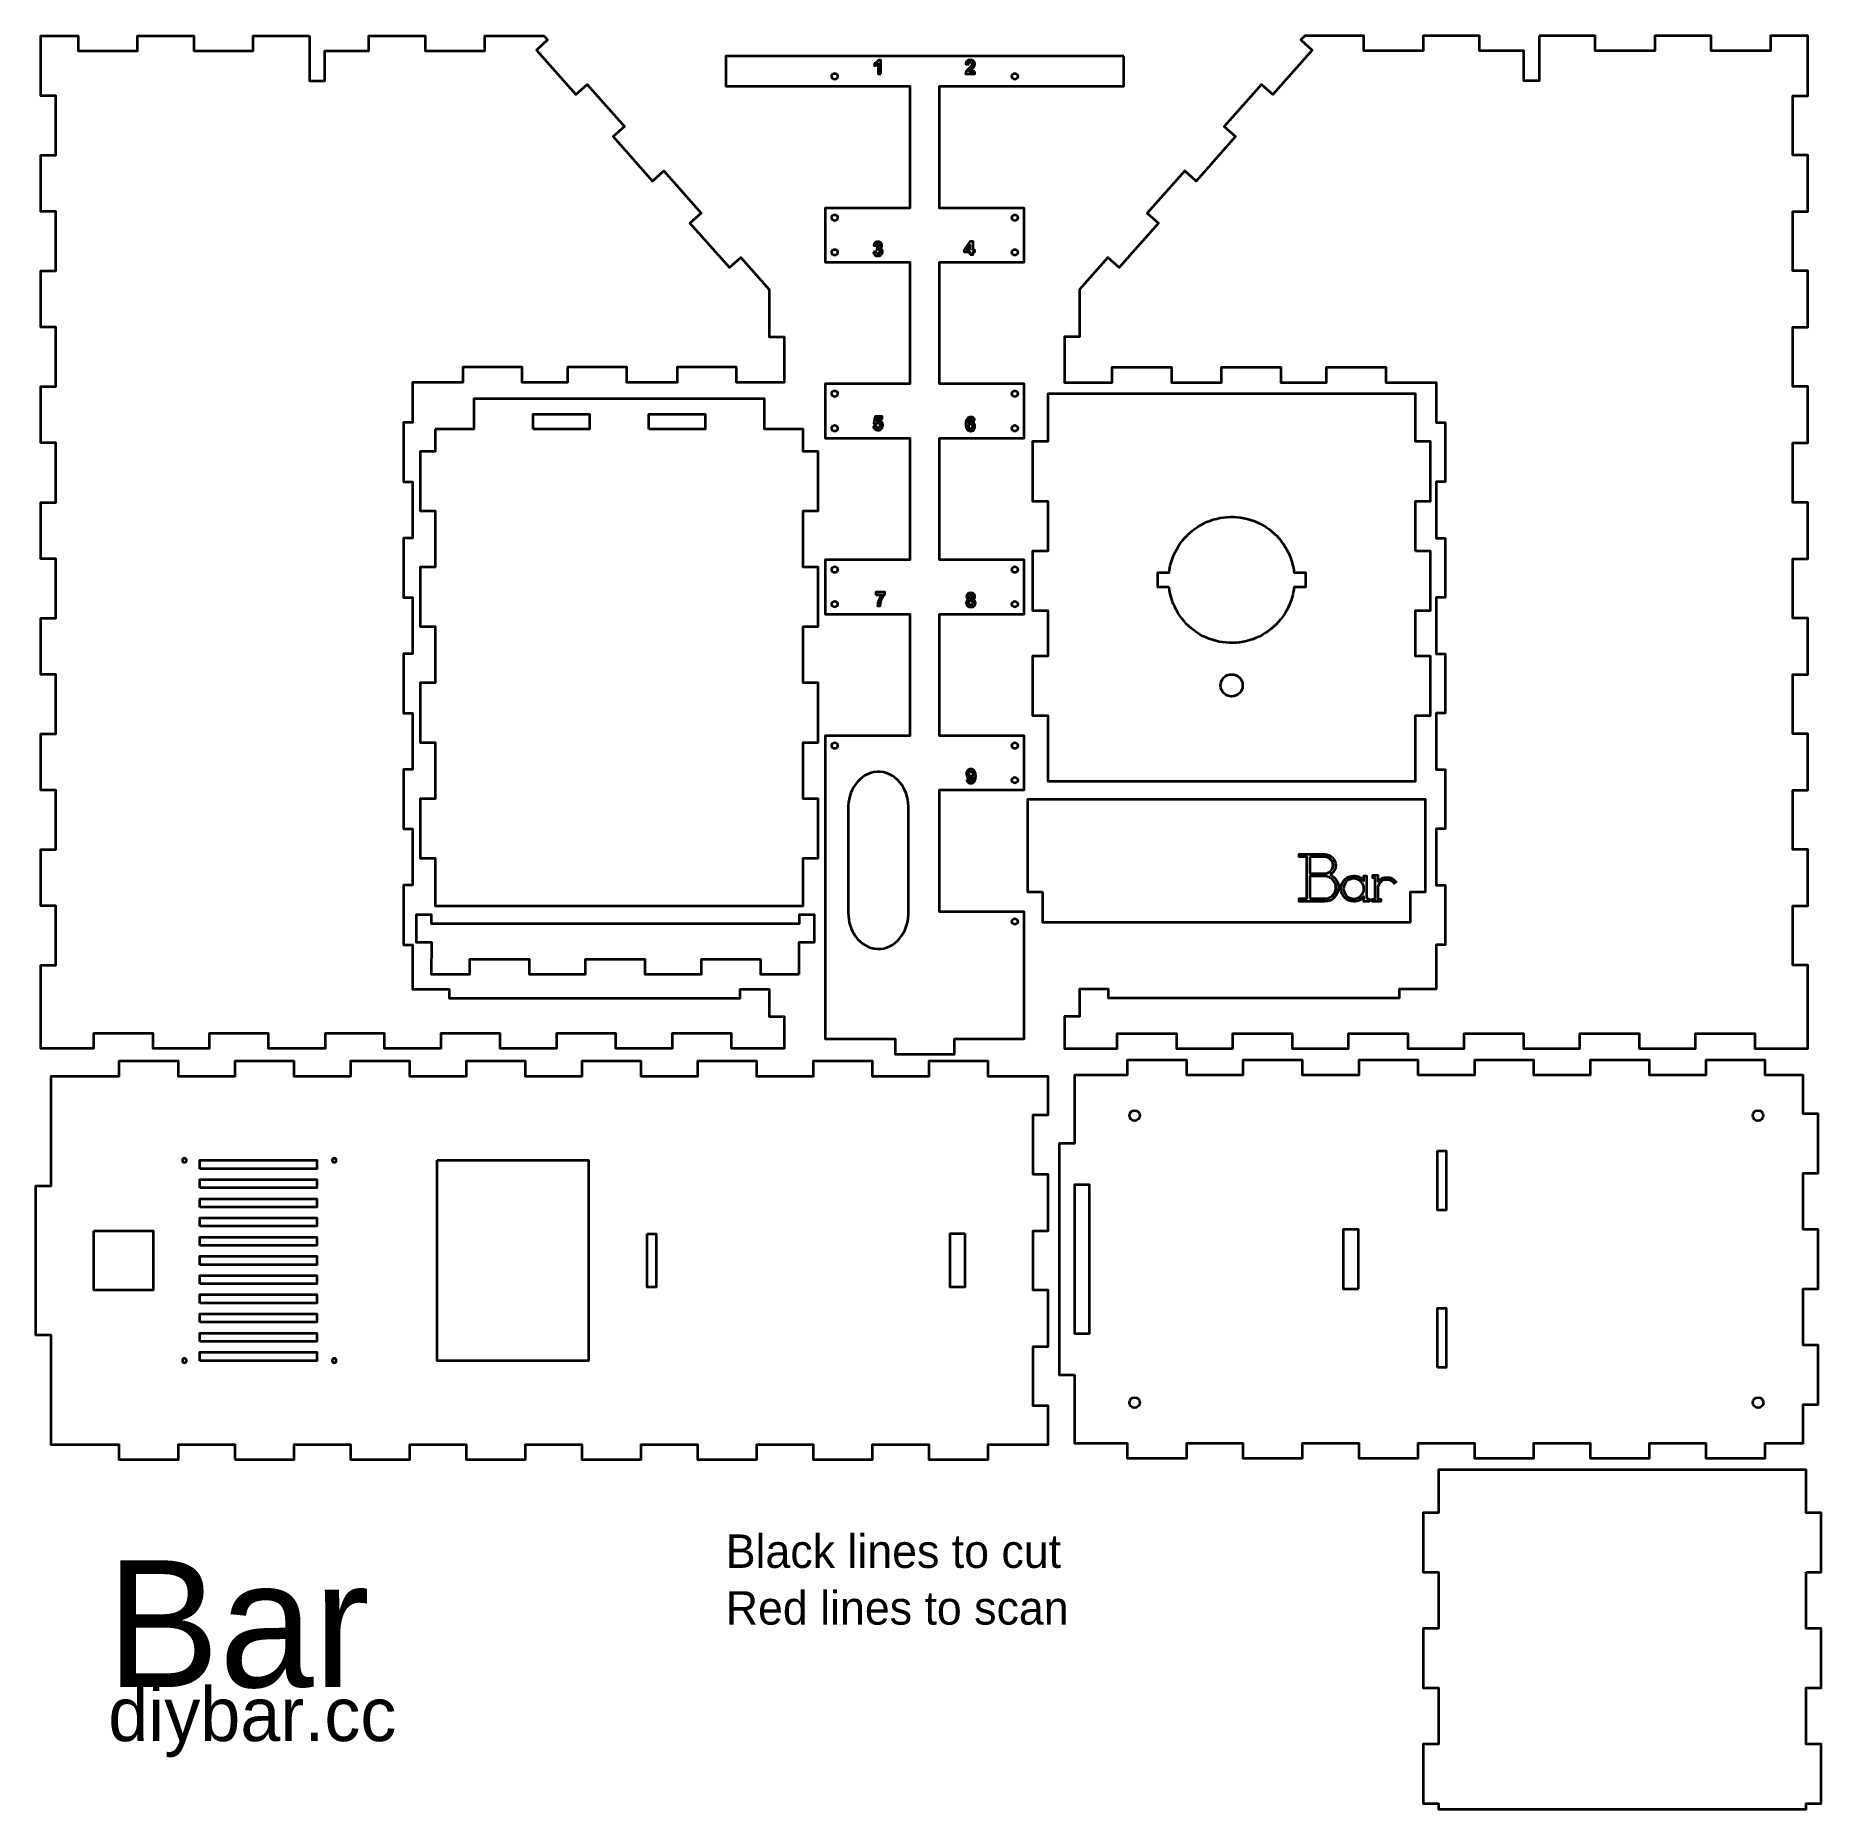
# Model space of a CAD drawing. Header units: inches. Extents: x -2055 to -351, y -537 to 1156.
import ezdxf

# ---------------------------------------------------------------- set-up
doc = ezdxf.new("R2010")
doc.units = ezdxf.units.IN
doc.header["$MEASUREMENT"] = 0
doc.layers.add('Default', color=7, linetype='Continuous')

msp = doc.modelspace()

# ---------------------------------------------------------------- texts
at = {"layer": 'Default', "color": 7, "true_color": 0xffffff, "attachment_point": 7}
for s, insert, char_height in [('\\fMyriad Pro|b0|i0|c0|p34;\\W1;Black lines to cut ', (-1396.7, -306.7), 31.903), ('\\fChelsea|b0|i0|c0|p34;\\W1;Bar', (-1988, -421.7), 120.951), ('\\fChelsea|b0|i0|c0|p34;\\W1;diybar.cc', (-1986.1, -487), 51.387)]:
    msp.add_mtext(s, dxfattribs=dict(at, insert=insert, char_height=char_height))
at = {"layer": 'Default', "color": 1, "true_color": 0xff0000, "insert": (-1396.7, -360.8), "char_height": 31.903, "attachment_point": 7}
msp.add_mtext('\\fMyriad Pro|b0|i0|c0|p34;\\W1;Red lines to scan', dxfattribs=at)

# ---------------------------------------------------------------- linework, layer by layer
at = {"layer": 'Default', "color": 7, "lineweight": 35, "true_color": 0xffffff}
for points in [[(-1794, 1155.8), (-1794, 1112.9), (-1779.5, 1112.9), (-1779.5, 1141.4), (-1737.3, 1141.4), (-1737.3, 1155.8), (-1683.5, 1155.8), (-1683.5, 1141.4), (-1626.8, 1141.4), (-1626.8, 1155.8), (-1570.3, 1155.8), (-1566.7, 1151.8), (-1577.5, 1142.2), (-1539.9, 1099.8), (-1529.1, 1109.4), (-1493.4, 1069.2), (-1504.2, 1059.6), (-1466.6, 1017.2), (-1455.8, 1026.8), (-1420.1, 986.6), (-1430.9, 977), (-1393.2, 934.7), (-1382.4, 944.3), (-1355.3, 913.7), (-1355.3, 868.4), (-1340.9, 868.4), (-1340.9, 825), (-1386.4, 825), (-1386.4, 839.5), (-1443.1, 839.5), (-1443.1, 825), (-1491, 825), (-1491, 839.5), (-1547.7, 839.5), (-1547.7, 825), (-1591, 825), (-1591, 839.5), (-1647.7, 839.5), (-1647.7, 825), (-1695.8, 825), (-1695.8, 786.9), (-1704.3, 786.9), (-1704.3, 730.2), (-1695.8, 730.2), (-1695.8, 676.4), (-1704.3, 676.4), (-1704.3, 619.8), (-1695.8, 619.8), (-1695.8, 566), (-1704.3, 566), (-1704.3, 509.3), (-1695.8, 509.3), (-1695.8, 455.6), (-1704.3, 455.6), (-1704.3, 398.9), (-1695.8, 398.9), (-1695.8, 345.1), (-1704.3, 345.1), (-1704.3, 288.4), (-1695.8, 288.4), (-1695.8, 246), (-1660.6, 246), (-1660.6, 237.5), (-1383, 237.5), (-1383, 246), (-1355.3, 246), (-1355.3, 219.9), (-1340.9, 219.9), (-1340.9, 189.3), (-1391.2, 189.3), (-1391.2, 203.8), (-1447.9, 203.8), (-1447.9, 189.3), (-1501.6, 189.3), (-1501.6, 203.8), (-1558.3, 203.8), (-1558.3, 189.3), (-1612.1, 189.3), (-1612.1, 203.8), (-1668.8, 203.8), (-1668.8, 189.3), (-1722.5, 189.3), (-1722.5, 203.8), (-1779.2, 203.8), (-1779.2, 189.3), (-1833, 189.3), (-1833, 203.8), (-1889.7, 203.8), (-1889.7, 189.3), (-1943.4, 189.3), (-1943.4, 203.8), (-2000.1, 203.8), (-2000.1, 189.3), (-2050.5, 189.3), (-2050.5, 268.8), (-2036, 268.8), (-2036, 325.5), (-2050.5, 325.5), (-2050.5, 379.2), (-2036, 379.2), (-2036, 435.9), (-2050.5, 435.9), (-2050.5, 489.7), (-2036, 489.7), (-2036, 546.4), (-2050.5, 546.4), (-2050.5, 600.1), (-2036, 600.1), (-2036, 656.8), (-2050.5, 656.8), (-2050.5, 710.5), (-2036, 710.5), (-2036, 767.2), (-2050.5, 767.2), (-2050.5, 821), (-2036, 821), (-2036, 877.7), (-2050.5, 877.7), (-2050.5, 931.4), (-2036, 931.4), (-2036, 988.1), (-2050.5, 988.1), (-2050.5, 1041.9), (-2036, 1041.9), (-2036, 1098.6), (-2050.5, 1098.6), (-2050.5, 1155.8), (-2014.8, 1155.8), (-2014.8, 1141.4), (-1958.2, 1141.4), (-1958.2, 1155.8), (-1904.4, 1155.8), (-1904.4, 1141.4), (-1847.7, 1141.4), (-1847.7, 1155.8), (-1794, 1155.8)], [(-620.4, 1155.8), (-620.4, 1112.9), (-634.9, 1112.9), (-634.9, 1141.4), (-677.1, 1141.4), (-677.1, 1155.8), (-730.9, 1155.8), (-730.9, 1141.4), (-787.6, 1141.4), (-787.6, 1155.8), (-844.1, 1155.8), (-847.7, 1151.8), (-836.8, 1142.2), (-874.5, 1099.8), (-885.3, 1109.4), (-921, 1069.2), (-910.2, 1059.6), (-947.8, 1017.2), (-958.6, 1026.8), (-994.3, 986.6), (-983.5, 977), (-1021.1, 934.7), (-1031.9, 944.3), (-1059, 913.7), (-1059, 868.4), (-1073.5, 868.4), (-1073.5, 825), (-1028, 825), (-1028, 839.5), (-971.3, 839.5), (-971.3, 825), (-923.4, 825), (-923.4, 839.5), (-866.7, 839.5), (-866.7, 825), (-823.4, 825), (-823.4, 839.5), (-766.7, 839.5), (-766.7, 825), (-718.6, 825), (-718.6, 786.9), (-710.1, 786.9), (-710.1, 730.2), (-718.6, 730.2), (-718.6, 676.4), (-710.1, 676.4), (-710.1, 619.8), (-718.6, 619.8), (-718.6, 566), (-710.1, 566), (-710.1, 509.3), (-718.6, 509.3), (-718.6, 455.6), (-710.1, 455.6), (-710.1, 398.9), (-718.6, 398.9), (-718.6, 345.1), (-710.1, 345.1), (-710.1, 288.4), (-718.6, 288.4), (-718.6, 246), (-753.8, 246), (-753.8, 237.5), (-1031.4, 237.5), (-1031.4, 246), (-1059, 246), (-1059, 219.9), (-1073.5, 219.9), (-1073.5, 189.3), (-1023.2, 189.3), (-1023.2, 203.8), (-966.5, 203.8), (-966.5, 189.3), (-912.7, 189.3), (-912.7, 203.8), (-856, 203.8), (-856, 189.3), (-802.3, 189.3), (-802.3, 203.8), (-745.6, 203.8), (-745.6, 189.3), (-691.9, 189.3), (-691.9, 203.8), (-635.2, 203.8), (-635.2, 189.3), (-581.4, 189.3), (-581.4, 203.8), (-524.7, 203.8), (-524.7, 189.3), (-471, 189.3), (-471, 203.8), (-414.3, 203.8), (-414.3, 189.3), (-363.9, 189.3), (-363.9, 268.8), (-378.3, 268.8), (-378.3, 325.5), (-363.9, 325.5), (-363.9, 379.2), (-378.3, 379.2), (-378.3, 435.9), (-363.9, 435.9), (-363.9, 489.7), (-378.3, 489.7), (-378.3, 546.4), (-363.9, 546.4), (-363.9, 600.1), (-378.3, 600.1), (-378.3, 656.8), (-363.9, 656.8), (-363.9, 710.5), (-378.3, 710.5), (-378.3, 767.2), (-363.9, 767.2), (-363.9, 821), (-378.3, 821), (-378.3, 877.7), (-363.9, 877.7), (-363.9, 931.4), (-378.3, 931.4), (-378.3, 988.1), (-363.9, 988.1), (-363.9, 1041.9), (-378.3, 1041.9), (-378.3, 1098.6), (-363.9, 1098.6), (-363.9, 1155.8), (-399.5, 1155.8), (-399.5, 1141.4), (-456.2, 1141.4), (-456.2, 1155.8), (-510, 1155.8), (-510, 1141.4), (-566.7, 1141.4), (-566.7, 1155.8), (-620.4, 1155.8)], [(-1016.7, 1136.2), (-1396.7, 1136.2), (-1396.7, 1107.7), (-1220.9, 1107.7), (-1220.9, 991.4), (-1301.7, 991.4), (-1301.7, 939.8), (-1220.9, 939.8), (-1220.9, 823.5), (-1301.7, 823.5), (-1301.7, 771.9), (-1220.9, 771.9), (-1220.9, 655.6), (-1301.7, 655.6), (-1301.7, 604), (-1220.9, 604), (-1220.9, 487.7), (-1301.7, 487.7), (-1301.7, 198.6), (-1235.1, 198.6), (-1235.1, 184.1), (-1178.4, 184.1), (-1178.4, 198.6), (-1111.8, 198.6), (-1111.8, 319.8), (-1192.6, 319.8), (-1192.6, 436.1), (-1111.8, 436.1), (-1111.8, 487.7), (-1192.6, 487.7), (-1192.6, 604), (-1111.8, 604), (-1111.8, 655.6), (-1192.6, 655.6), (-1192.6, 771.9), (-1111.8, 771.9), (-1111.8, 823.5), (-1192.6, 823.5), (-1192.6, 939.8), (-1111.8, 939.8), (-1111.8, 991.4), (-1192.6, 991.4), (-1192.6, 1107.7), (-1016.7, 1107.7), (-1016.7, 1136.2)], [(-1674, 780.3), (-1674, 759.1), (-1688.5, 759.1), (-1688.5, 702.4), (-1674, 702.4), (-1674, 648.6), (-1688.5, 648.6), (-1688.5, 592), (-1674, 592), (-1674, 538.2), (-1688.5, 538.2), (-1688.5, 481.5), (-1674, 481.5), (-1674, 427.8), (-1688.5, 427.8), (-1688.5, 371.1), (-1674, 371.1), (-1674, 325.4), (-1322.9, 325.4), (-1322.9, 371.1), (-1308.5, 371.1), (-1308.5, 427.8), (-1322.9, 427.8), (-1322.9, 481.5), (-1308.5, 481.5), (-1308.5, 538.2), (-1322.9, 538.2), (-1322.9, 592), (-1308.5, 592), (-1308.5, 648.6), (-1322.9, 648.6), (-1322.9, 702.4), (-1308.5, 702.4), (-1308.5, 759.1), (-1322.9, 759.1), (-1322.9, 780.3), (-1359.7, 780.3), (-1359.7, 809.2), (-1637.3, 809.2), (-1637.3, 780.3), (-1674, 780.3)], [(-738.3, 663.9), (-738.3, 711.8), (-723.9, 711.8), (-723.9, 768.5), (-738.3, 768.5), (-738.3, 814), (-1089.4, 814), (-1089.4, 768.5), (-1103.9, 768.5), (-1103.9, 711.8), (-1089.4, 711.8), (-1089.4, 663.9), (-1103.9, 663.9), (-1103.9, 607.2), (-1089.4, 607.2), (-1089.4, 563.9), (-1103.9, 563.9), (-1103.9, 507.2), (-1089.4, 507.2), (-1089.4, 444.6), (-738.3, 444.6), (-738.3, 507.2), (-723.9, 507.2), (-723.9, 563.9), (-738.3, 563.9), (-738.3, 607.2), (-723.9, 607.2), (-723.9, 663.9), (-738.3, 663.9)], [(-1580.6, 780.3), (-1580.6, 794.7), (-1526.8, 794.7), (-1526.8, 780.3), (-1580.6, 780.3)], [(-1470.1, 780.3), (-1470.1, 794.7), (-1416.4, 794.7), (-1416.4, 780.3), (-1470.1, 780.3)], [(-1094.3, 338.8), (-1094.3, 309.9), (-743.2, 309.9), (-743.2, 338.8), (-728.8, 338.8), (-728.8, 427.1), (-743.2, 427.1), (-918.8, 427.1), (-1094.3, 427.1), (-1108.8, 427.1), (-1108.8, 338.8), (-1094.3, 338.8)], [(-1326.6, 260.3), (-1326.6, 291), (-1312.1, 291), (-1312.1, 317), (-1326.6, 317), (-1326.6, 308.5), (-1677.7, 308.5), (-1677.7, 317), (-1692.1, 317), (-1692.1, 291), (-1677.7, 291), (-1677.8, 260.3), (-1640.9, 260.3), (-1640.9, 274.8), (-1584.2, 274.8), (-1584.2, 260.3), (-1530.5, 260.3), (-1530.5, 274.8), (-1502.1, 274.8), (-1473.8, 274.8), (-1473.8, 260.3), (-1420, 260.3), (-1420, 274.8), (-1363.4, 274.8), (-1363.4, 260.3), (-1326.6, 260.3)], [(-1865.4, -202.8), (-1808.7, -202.8), (-1808.7, -188.4), (-1755, -188.4), (-1755, -202.8), (-1698.3, -202.8), (-1698.3, -188.4), (-1644.5, -188.4), (-1644.5, -202.8), (-1587.9, -202.8), (-1587.9, -188.4), (-1534.1, -188.4), (-1534.1, -202.8), (-1477.4, -202.8), (-1477.4, -188.4), (-1423.7, -188.4), (-1423.7, -202.8), (-1367, -202.8), (-1367, -188.4), (-1313.2, -188.4), (-1313.2, -202.8), (-1256.5, -202.8), (-1256.5, -188.4), (-1202.8, -188.4), (-1202.8, -202.8), (-1146.1, -202.8), (-1146.1, -188.4), (-1088.8, -188.4), (-1088.8, -151.6), (-1103.3, -151.6), (-1103.3, -94.9), (-1088.8, -94.9), (-1088.8, -41.2), (-1103.3, -41.2), (-1103.3, -12.8), (-1103.3, 15.5), (-1088.8, 15.5), (-1088.8, 69.3), (-1103.3, 69.3), (-1103.3, 126), (-1088.8, 126), (-1088.8, 162.7), (-1146.1, 162.7), (-1146.1, 177.2), (-1202.8, 177.2), (-1202.8, 162.7), (-1256.5, 162.7), (-1256.5, 177.2), (-1313.2, 177.2), (-1313.2, 162.7), (-1367, 162.7), (-1367, 177.2), (-1423.7, 177.2), (-1423.7, 162.7), (-1477.4, 162.7), (-1477.4, 177.2), (-1534.1, 177.2), (-1534.1, 162.7), (-1587.9, 162.7), (-1587.9, 177.2), (-1644.5, 177.2), (-1644.5, 162.7), (-1698.3, 162.7), (-1698.3, 177.2), (-1755, 177.2), (-1755, 162.7), (-1808.7, 162.7), (-1808.7, 177.2), (-1865.4, 177.2), (-1865.4, 162.7), (-1919.2, 162.7), (-1919.2, 177.2), (-1975.9, 177.2), (-1975.9, 162.7), (-2040.9, 162.7), (-2040.9, 58), (-2055.4, 58), (-2055.4, -12.8), (-2055.4, -83.7), (-2040.9, -83.7), (-2040.9, -188.4), (-1975.9, -188.4), (-1975.9, -202.8), (-1919.2, -202.8), (-1919.2, -188.4), (-1865.4, -188.4), (-1865.4, -202.8)], [(-1063.8, -122), (-1063.8, -187.1), (-1013.4, -187.1), (-1013.4, -201.6), (-956.7, -201.6), (-956.7, -187.1), (-903, -187.1), (-903, -201.6), (-846.3, -201.6), (-846.3, -187.1), (-792.5, -187.1), (-792.5, -201.6), (-735.8, -201.6), (-735.8, -187.1), (-682.1, -187.1), (-682.1, -201.6), (-625.4, -201.6), (-625.4, -187.1), (-571.6, -187.1), (-571.6, -201.6), (-514.9, -201.6), (-514.9, -187.1), (-461.2, -187.1), (-461.2, -201.6), (-404.5, -201.6), (-404.5, -187.1), (-368.4, -187.1), (-368.4, -150.4), (-353.9, -150.4), (-353.9, -93.7), (-368.4, -93.7), (-368.4, -39.9), (-353.9, -39.9), (-353.9, -11.6), (-353.9, 16.8), (-368.4, 16.8), (-368.4, 70.5), (-353.9, 70.5), (-353.9, 127.2), (-368.4, 127.2), (-368.4, 163.9), (-404.5, 163.9), (-404.5, 178.4), (-461.2, 178.4), (-461.2, 163.9), (-514.9, 163.9), (-514.9, 178.4), (-571.6, 178.4), (-571.6, 163.9), (-625.4, 163.9), (-625.4, 178.4), (-682.1, 178.4), (-682.1, 163.9), (-735.8, 163.9), (-735.8, 178.4), (-792.5, 178.4), (-792.5, 163.9), (-846.3, 163.9), (-846.3, 178.4), (-903, 178.4), (-903, 163.9), (-956.7, 163.9), (-956.7, 178.4), (-1013.4, 178.4), (-1013.4, 163.9), (-1063.8, 163.9), (-1063.8, 98.9), (-1078.3, 98.9), (-1078.3, -122), (-1063.8, -122)], [(-717.4, 91.9), (-708.9, 91.9), (-708.9, 35.2), (-717.4, 35.2), (-717.4, 91.9)], [(-1898.7, 74.6), (-1898.7, 82.7), (-1786.9, 82.7), (-1786.9, 74.6), (-1898.7, 74.6)], [(-1672.1, 82.7), (-1527.6, 82.7), (-1527.6, -108.5), (-1672.1, -108.5), (-1672.1, 82.7)], [(-1898.7, 56.3), (-1898.7, 64.4), (-1786.9, 64.4), (-1786.9, 56.3), (-1898.7, 56.3)], [(-1063.8, -11.6), (-1063.8, -82.5), (-1049.4, -82.5), (-1049.4, 59.3), (-1063.8, 59.3), (-1063.8, -11.6)], [(-1898.7, 38), (-1898.7, 46.1), (-1786.9, 46.1), (-1786.9, 38), (-1898.7, 38)], [(-1898.7, 19.7), (-1898.7, 27.8), (-1786.9, 27.8), (-1786.9, 19.7), (-1898.7, 19.7)], [(-1999.8, 15.5), (-1943.1, 15.5), (-1943.1, -41.2), (-1999.8, -41.2), (-1999.8, 15.5)], [(-1898.7, 1.4), (-1898.7, 9.4), (-1786.9, 9.4), (-1786.9, 1.4), (-1898.7, 1.4)], [(-1471.7, 12.7), (-1463.2, 12.7), (-1463.2, -38.2), (-1471.7, -38.2), (-1471.7, 12.7)], [(-1168.4, 12.9), (-1168.4, -38.3), (-1182.6, -38.3), (-1182.6, 12.9), (-1168.4, 12.9)], [(-792.8, -39.9), (-792.8, 16.8), (-807.3, 16.8), (-807.3, -39.9), (-792.8, -39.9)], [(-1898.7, -16.9), (-1898.7, -8.9), (-1786.9, -8.9), (-1786.9, -16.9), (-1898.7, -16.9)], [(-1898.7, -35.2), (-1898.7, -27.2), (-1786.9, -27.2), (-1786.9, -35.2), (-1898.7, -35.2)], [(-1898.7, -53.5), (-1898.7, -45.5), (-1786.9, -45.5), (-1786.9, -53.5), (-1898.7, -53.5)], [(-1898.7, -71.9), (-1898.7, -63.8), (-1786.9, -63.8), (-1786.9, -71.9), (-1898.7, -71.9)], [(-717.4, -115.1), (-717.4, -58.4), (-708.9, -58.4), (-708.9, -115.1), (-717.4, -115.1)], [(-1898.7, -90.2), (-1898.7, -82.1), (-1786.9, -82.1), (-1786.9, -90.2), (-1898.7, -90.2)], [(-1898.7, -108.5), (-1898.7, -100.4), (-1786.9, -100.4), (-1786.9, -108.5), (-1898.7, -108.5)], [(-365.4, -310.3), (-351, -310.3), (-351, -253.6), (-365.4, -253.6), (-365.4, -212.8), (-541, -212.8), (-716.5, -212.8), (-716.5, -253.6), (-731, -253.6), (-731, -310.3), (-716.5, -310.3), (-716.5, -364.1), (-731, -364.1), (-731, -420.8), (-716.5, -420.8), (-716.5, -474.5), (-731, -474.5), (-731, -531.2), (-716.5, -531.2), (-716.5, -536.6), (-541, -536.6), (-365.4, -536.6), (-365.4, -531.2), (-351, -531.2), (-351, -474.5), (-365.4, -474.5), (-365.4, -420.8), (-351, -420.8), (-351, -364.1), (-365.4, -364.1), (-365.4, -310.3)]]:
    msp.add_lwpolyline(points, dxfattribs=at)
at = {"layer": 'Default', "color": 240, "lineweight": 35, "true_color": 0xed1c24}
for points in [[(-1163.4, 946.7), (-1163.4, 949.3), (-1168.7, 949.3), (-1168.7, 951.5), (-1163, 959.8), (-1160.8, 959.8), (-1160.8, 951.5), (-1159.2, 951.5), (-1159.2, 949.3), (-1160.8, 949.3), (-1160.8, 946.7), (-1163.4, 946.7)], [(-1163.4, 951.5), (-1163.4, 955.9), (-1166.3, 951.5), (-1163.4, 951.5)]]:
    msp.add_lwpolyline(points, dxfattribs=at)
for points, knots in [([(-1248.8, 1119.4), (-1249.6, 1119.4), (-1250.5, 1119.4), (-1251.3, 1119.4), (-1251.3, 1122.6), (-1251.3, 1125.7), (-1251.3, 1128.9), (-1252.2, 1128), (-1253.3, 1127.4), (-1254.6, 1127), (-1254.6, 1127.7), (-1254.6, 1128.5), (-1254.6, 1129.3), (-1253.9, 1129.5), (-1253.2, 1129.9), (-1252.4, 1130.5), (-1251.6, 1131.1), (-1251.1, 1131.8), (-1250.8, 1132.6), (-1250.1, 1132.6), (-1249.5, 1132.6), (-1248.8, 1132.6), (-1248.8, 1128.2), (-1248.8, 1123.8), (-1248.8, 1119.4)], [0, 0, 0, 0, 1, 1, 1, 2, 2, 2, 3, 3, 3, 4, 4, 4, 5, 5, 5, 6, 6, 6, 7, 7, 7, 8, 8, 8, 8]), ([(-1159, 1121.8), (-1159, 1121), (-1159, 1120.2), (-1159, 1119.4), (-1161.9, 1119.4), (-1164.9, 1119.4), (-1167.9, 1119.4), (-1167.8, 1120.3), (-1167.5, 1121.1), (-1167, 1121.9), (-1166.5, 1122.7), (-1165.6, 1123.8), (-1164.1, 1125.1), (-1163, 1126.2), (-1162.3, 1126.9), (-1162, 1127.3), (-1161.7, 1127.8), (-1161.5, 1128.3), (-1161.5, 1128.8), (-1161.5, 1129.4), (-1161.7, 1129.8), (-1162, 1130.1), (-1162.3, 1130.4), (-1162.7, 1130.6), (-1163.3, 1130.6), (-1163.8, 1130.6), (-1164.2, 1130.4), (-1164.5, 1130.1), (-1164.9, 1129.8), (-1165.1, 1129.3), (-1165.1, 1128.6), (-1165.9, 1128.7), (-1166.8, 1128.8), (-1167.6, 1128.8), (-1167.5, 1130.2), (-1167, 1131.1), (-1166.2, 1131.7), (-1165.4, 1132.3), (-1164.4, 1132.6), (-1163.2, 1132.6), (-1161.9, 1132.6), (-1160.9, 1132.3), (-1160.1, 1131.6), (-1159.4, 1130.9), (-1159, 1130), (-1159, 1128.9), (-1159, 1128.4), (-1159.1, 1127.8), (-1159.3, 1127.3), (-1159.5, 1126.7), (-1159.9, 1126.2), (-1160.3, 1125.6), (-1160.6, 1125.2), (-1161.2, 1124.6), (-1162, 1123.9), (-1162.8, 1123.2), (-1163.4, 1122.7), (-1163.6, 1122.4), (-1163.8, 1122.2), (-1164, 1122), (-1164.1, 1121.8), (-1162.4, 1121.8), (-1160.7, 1121.8), (-1159, 1121.8)], [0, 0, 0, 0, 1, 1, 1, 2, 2, 2, 3, 3, 3, 4, 4, 4, 5, 5, 5, 6, 6, 6, 7, 7, 7, 8, 8, 8, 9, 9, 9, 10, 10, 10, 11, 11, 11, 12, 12, 12, 13, 13, 13, 14, 14, 14, 15, 15, 15, 16, 16, 16, 17, 17, 17, 18, 18, 18, 19, 19, 19, 20, 20, 20, 21, 21, 21, 21]), ([(-1255.7, 949.4), (-1254.9, 949.5), (-1254.1, 949.6), (-1253.2, 949.7), (-1253.2, 949.1), (-1253, 948.6), (-1252.6, 948.2), (-1252.3, 947.9), (-1251.9, 947.7), (-1251.5, 947.7), (-1251, 947.7), (-1250.6, 947.9), (-1250.2, 948.3), (-1249.9, 948.7), (-1249.7, 949.3), (-1249.7, 950), (-1249.7, 950.6), (-1249.9, 951.1), (-1250.2, 951.5), (-1250.5, 951.9), (-1250.9, 952.1), (-1251.4, 952.1), (-1251.7, 952.1), (-1252, 952), (-1252.4, 951.9), (-1252.3, 952.6), (-1252.2, 953.3), (-1252.2, 954), (-1251.5, 954), (-1251, 954.1), (-1250.7, 954.5), (-1250.3, 954.8), (-1250.1, 955.2), (-1250.1, 955.7), (-1250.1, 956.1), (-1250.3, 956.5), (-1250.5, 956.7), (-1250.8, 957), (-1251.1, 957.1), (-1251.5, 957.1), (-1252, 957.1), (-1252.3, 957), (-1252.6, 956.7), (-1252.9, 956.4), (-1253.1, 956), (-1253.2, 955.4), (-1253.9, 955.5), (-1254.7, 955.7), (-1255.4, 955.8), (-1255.3, 956.6), (-1255, 957.2), (-1254.7, 957.7), (-1254.4, 958.1), (-1254, 958.5), (-1253.4, 958.8), (-1252.8, 959), (-1252.2, 959.2), (-1251.5, 959.2), (-1250.2, 959.2), (-1249.3, 958.8), (-1248.5, 958), (-1247.9, 957.3), (-1247.6, 956.6), (-1247.6, 955.8), (-1247.6, 954.7), (-1248.2, 953.7), (-1249.5, 953.1), (-1248.8, 952.9), (-1248.2, 952.5), (-1247.7, 952), (-1247.3, 951.4), (-1247, 950.7), (-1247, 949.9), (-1247, 948.7), (-1247.5, 947.8), (-1248.3, 946.9), (-1249.1, 946.1), (-1250.2, 945.7), (-1251.4, 945.7), (-1252.6, 945.7), (-1253.6, 946), (-1254.3, 946.7), (-1255.1, 947.4), (-1255.6, 948.3), (-1255.7, 949.4)], [0, 0, 0, 0, 1, 1, 1, 2, 2, 2, 3, 3, 3, 4, 4, 4, 5, 5, 5, 6, 6, 6, 7, 7, 7, 8, 8, 8, 9, 9, 9, 10, 10, 10, 11, 11, 11, 12, 12, 12, 13, 13, 13, 14, 14, 14, 15, 15, 15, 16, 16, 16, 17, 17, 17, 18, 18, 18, 19, 19, 19, 20, 20, 20, 21, 21, 21, 22, 22, 22, 23, 23, 23, 24, 24, 24, 25, 25, 25, 26, 26, 26, 27, 27, 27, 28, 28, 28, 28]), ([(-1255.7, 783.1), (-1254.8, 783.2), (-1254, 783.3), (-1253.1, 783.3), (-1253.1, 782.8), (-1252.9, 782.3), (-1252.5, 782), (-1252.2, 781.6), (-1251.8, 781.5), (-1251.4, 781.5), (-1250.9, 781.5), (-1250.4, 781.7), (-1250.1, 782.1), (-1249.7, 782.5), (-1249.5, 783.2), (-1249.5, 784), (-1249.5, 784.8), (-1249.7, 785.4), (-1250.1, 785.8), (-1250.4, 786.2), (-1250.9, 786.4), (-1251.5, 786.4), (-1252.2, 786.4), (-1252.8, 786.1), (-1253.4, 785.5), (-1254.1, 785.6), (-1254.7, 785.7), (-1255.4, 785.8), (-1255, 788.1), (-1254.6, 790.4), (-1254.1, 792.6), (-1251.9, 792.6), (-1249.7, 792.6), (-1247.4, 792.6), (-1247.4, 791.9), (-1247.4, 791.1), (-1247.4, 790.3), (-1249, 790.3), (-1250.6, 790.3), (-1252.2, 790.3), (-1252.4, 789.5), (-1252.5, 788.8), (-1252.6, 788.1), (-1252.1, 788.4), (-1251.5, 788.5), (-1250.9, 788.5), (-1249.8, 788.5), (-1248.8, 788.1), (-1248, 787.3), (-1247.2, 786.4), (-1246.9, 785.4), (-1246.9, 784.1), (-1246.9, 783), (-1247.2, 782), (-1247.8, 781.2), (-1248.6, 780), (-1249.8, 779.4), (-1251.3, 779.4), (-1252.6, 779.4), (-1253.5, 779.8), (-1254.3, 780.4), (-1255.1, 781.1), (-1255.5, 782), (-1255.7, 783.1)], [0, 0, 0, 0, 1, 1, 1, 2, 2, 2, 3, 3, 3, 4, 4, 4, 5, 5, 5, 6, 6, 6, 7, 7, 7, 8, 8, 8, 9, 9, 9, 10, 10, 10, 11, 11, 11, 12, 12, 12, 13, 13, 13, 14, 14, 14, 15, 15, 15, 16, 16, 16, 17, 17, 17, 18, 18, 18, 19, 19, 19, 20, 20, 20, 21, 21, 21, 21]), ([(-1159, 788.8), (-1159.8, 788.7), (-1160.7, 788.6), (-1161.5, 788.5), (-1161.5, 789), (-1161.7, 789.4), (-1161.9, 789.6), (-1162.2, 789.9), (-1162.5, 790), (-1162.9, 790), (-1163.5, 790), (-1163.9, 789.7), (-1164.3, 789.2), (-1164.7, 788.8), (-1164.9, 787.8), (-1165, 786.3), (-1164.4, 787), (-1163.6, 787.4), (-1162.7, 787.4), (-1161.6, 787.4), (-1160.7, 787), (-1159.9, 786.2), (-1159.2, 785.3), (-1158.8, 784.3), (-1158.8, 783), (-1158.8, 781.7), (-1159.2, 780.6), (-1160, 779.8), (-1160.8, 779), (-1161.8, 778.6), (-1163, 778.6), (-1164.3, 778.6), (-1165.4, 779.1), (-1166.3, 780.1), (-1167.2, 781.1), (-1167.6, 782.8), (-1167.6, 785.2), (-1167.6, 787.6), (-1167.1, 789.3), (-1166.2, 790.4), (-1165.3, 791.5), (-1164.2, 792), (-1162.8, 792), (-1161.8, 792), (-1160.9, 791.7), (-1160.3, 791.2), (-1159.6, 790.6), (-1159.2, 789.8), (-1159, 788.8)], [0, 0, 0, 0, 1, 1, 1, 2, 2, 2, 3, 3, 3, 4, 4, 4, 5, 5, 5, 6, 6, 6, 7, 7, 7, 8, 8, 8, 9, 9, 9, 10, 10, 10, 11, 11, 11, 12, 12, 12, 13, 13, 13, 14, 14, 14, 15, 15, 15, 16, 16, 16, 16]), ([(-1164.8, 783.2), (-1164.8, 782.4), (-1164.6, 781.7), (-1164.2, 781.3), (-1163.8, 780.8), (-1163.4, 780.6), (-1162.9, 780.6), (-1162.4, 780.6), (-1162, 780.8), (-1161.7, 781.1), (-1161.4, 781.5), (-1161.2, 782.1), (-1161.2, 783), (-1161.2, 783.8), (-1161.4, 784.5), (-1161.7, 784.9), (-1162.1, 785.3), (-1162.5, 785.5), (-1163, 785.5), (-1163.5, 785.5), (-1163.9, 785.3), (-1164.3, 784.9), (-1164.6, 784.5), (-1164.8, 784), (-1164.8, 783.2)], [0, 0, 0, 0, 1, 1, 1, 2, 2, 2, 3, 3, 3, 4, 4, 4, 5, 5, 5, 6, 6, 6, 7, 7, 7, 8, 8, 8, 8]), ([(-1253.5, 622.3), (-1253.5, 623.1), (-1253.5, 623.9), (-1253.5, 624.7), (-1250.6, 624.7), (-1247.7, 624.7), (-1244.8, 624.7), (-1244.8, 624.1), (-1244.8, 623.5), (-1244.8, 622.9), (-1245.5, 622.2), (-1246.3, 621.2), (-1247, 619.9), (-1247.7, 618.6), (-1248.3, 617.2), (-1248.7, 615.7), (-1249.1, 614.2), (-1249.3, 612.9), (-1249.2, 611.7), (-1250.1, 611.7), (-1250.9, 611.7), (-1251.8, 611.7), (-1251.7, 613.5), (-1251.3, 615.4), (-1250.6, 617.3), (-1249.9, 619.1), (-1248.9, 620.8), (-1247.7, 622.3), (-1249.6, 622.3), (-1251.6, 622.3), (-1253.5, 622.3)], [0, 0, 0, 0, 1, 1, 1, 2, 2, 2, 3, 3, 3, 4, 4, 4, 5, 5, 5, 6, 6, 6, 7, 7, 7, 8, 8, 8, 9, 9, 9, 10, 10, 10, 10]), ([(-1164.9, 618), (-1165.6, 618.3), (-1166.1, 618.6), (-1166.4, 619.1), (-1166.7, 619.6), (-1166.8, 620.1), (-1166.8, 620.7), (-1166.8, 621.7), (-1166.5, 622.5), (-1165.8, 623.1), (-1165.1, 623.8), (-1164.1, 624.1), (-1162.8, 624.1), (-1161.6, 624.1), (-1160.6, 623.8), (-1159.9, 623.1), (-1159.2, 622.5), (-1158.8, 621.7), (-1158.8, 620.7), (-1158.8, 620.1), (-1159, 619.5), (-1159.3, 619.1), (-1159.6, 618.6), (-1160.1, 618.2), (-1160.6, 618), (-1159.9, 617.7), (-1159.4, 617.3), (-1159, 616.7), (-1158.6, 616.1), (-1158.4, 615.5), (-1158.4, 614.7), (-1158.4, 613.5), (-1158.8, 612.5), (-1159.6, 611.8), (-1160.4, 611), (-1161.4, 610.7), (-1162.7, 610.7), (-1163.9, 610.7), (-1164.9, 611), (-1165.7, 611.6), (-1166.6, 612.3), (-1167.1, 613.4), (-1167.1, 614.6), (-1167.1, 615.4), (-1166.9, 616), (-1166.6, 616.6), (-1166.2, 617.2), (-1165.7, 617.7), (-1164.9, 618)], [0, 0, 0, 0, 1, 1, 1, 2, 2, 2, 3, 3, 3, 4, 4, 4, 5, 5, 5, 6, 6, 6, 7, 7, 7, 8, 8, 8, 9, 9, 9, 10, 10, 10, 11, 11, 11, 12, 12, 12, 13, 13, 13, 14, 14, 14, 15, 15, 15, 16, 16, 16, 16]), ([(-1164.6, 614.9), (-1164.6, 614.2), (-1164.5, 613.6), (-1164.1, 613.2), (-1163.7, 612.8), (-1163.3, 612.6), (-1162.7, 612.6), (-1162.2, 612.6), (-1161.8, 612.8), (-1161.4, 613.2), (-1161.1, 613.6), (-1160.9, 614.1), (-1160.9, 614.8), (-1160.9, 615.5), (-1161.1, 616), (-1161.4, 616.4), (-1161.8, 616.7), (-1162.2, 616.9), (-1162.8, 616.9), (-1163.4, 616.9), (-1163.9, 616.7), (-1164.2, 616.3), (-1164.5, 615.8), (-1164.6, 615.4), (-1164.6, 614.9)], [0, 0, 0, 0, 1, 1, 1, 2, 2, 2, 3, 3, 3, 4, 4, 4, 5, 5, 5, 6, 6, 6, 7, 7, 7, 8, 8, 8, 8]), ([(-1164.5, 620.5), (-1164.5, 620), (-1164.3, 619.6), (-1164, 619.3), (-1163.7, 619), (-1163.3, 618.9), (-1162.9, 618.9), (-1162.4, 618.9), (-1162, 619), (-1161.7, 619.3), (-1161.4, 619.6), (-1161.2, 620), (-1161.2, 620.5), (-1161.2, 621), (-1161.4, 621.4), (-1161.7, 621.7), (-1162, 622), (-1162.3, 622.2), (-1162.8, 622.2), (-1163.3, 622.2), (-1163.7, 622), (-1164, 621.7), (-1164.3, 621.4), (-1164.5, 621), (-1164.5, 620.5)], [0, 0, 0, 0, 1, 1, 1, 2, 2, 2, 3, 3, 3, 4, 4, 4, 5, 5, 5, 6, 6, 6, 7, 7, 7, 8, 8, 8, 8]), ([(-1166.7, 445.8), (-1165.8, 445.9), (-1165, 446), (-1164.2, 446), (-1164.2, 445.5), (-1164, 445.2), (-1163.7, 444.9), (-1163.5, 444.7), (-1163.1, 444.6), (-1162.7, 444.6), (-1162.2, 444.6), (-1161.7, 444.8), (-1161.4, 445.3), (-1161, 445.8), (-1160.8, 446.8), (-1160.7, 448.3), (-1161.3, 447.6), (-1162.1, 447.2), (-1163.1, 447.2), (-1164.1, 447.2), (-1165, 447.6), (-1165.8, 448.4), (-1166.5, 449.2), (-1166.9, 450.2), (-1166.9, 451.5), (-1166.9, 452.9), (-1166.5, 453.9), (-1165.7, 454.8), (-1164.9, 455.6), (-1163.9, 456), (-1162.7, 456), (-1161.3, 456), (-1160.2, 455.5), (-1159.4, 454.4), (-1158.5, 453.4), (-1158.1, 451.7), (-1158.1, 449.3), (-1158.1, 446.9), (-1158.5, 445.2), (-1159.4, 444.1), (-1160.3, 443.1), (-1161.5, 442.5), (-1162.9, 442.5), (-1164, 442.5), (-1164.8, 442.8), (-1165.4, 443.4), (-1166.1, 443.9), (-1166.5, 444.7), (-1166.7, 445.8)], [0, 0, 0, 0, 1, 1, 1, 2, 2, 2, 3, 3, 3, 4, 4, 4, 5, 5, 5, 6, 6, 6, 7, 7, 7, 8, 8, 8, 9, 9, 9, 10, 10, 10, 11, 11, 11, 12, 12, 12, 13, 13, 13, 14, 14, 14, 15, 15, 15, 16, 16, 16, 16]), ([(-1160.9, 451.4), (-1160.9, 452.2), (-1161.1, 452.8), (-1161.4, 453.3), (-1161.8, 453.7), (-1162.3, 454), (-1162.8, 454), (-1163.3, 454), (-1163.7, 453.8), (-1164, 453.4), (-1164.3, 453), (-1164.5, 452.4), (-1164.5, 451.6), (-1164.5, 450.7), (-1164.3, 450.1), (-1163.9, 449.7), (-1163.6, 449.3), (-1163.2, 449.1), (-1162.6, 449.1), (-1162.1, 449.1), (-1161.7, 449.3), (-1161.4, 449.6), (-1161, 450), (-1160.9, 450.6), (-1160.9, 451.4)], [0, 0, 0, 0, 1, 1, 1, 2, 2, 2, 3, 3, 3, 4, 4, 4, 5, 5, 5, 6, 6, 6, 7, 7, 7, 8, 8, 8, 8])]:
    msp.add_open_spline(points, degree=3, knots=knots, dxfattribs=at)
at = {"layer": 'Default', "color": 7, "lineweight": 35, "true_color": 0xffffff}
for points, knots in [([(-1292.7, 1114.2), (-1291.1, 1114.2), (-1289.9, 1115.5), (-1289.9, 1117), (-1289.9, 1118.6), (-1291.1, 1119.9), (-1292.7, 1119.9), (-1294.3, 1119.9), (-1295.5, 1118.6), (-1295.5, 1117), (-1295.5, 1115.5), (-1294.3, 1114.2), (-1292.7, 1114.2)], [0, 0, 0, 0, 1, 1, 1, 2, 2, 2, 3, 3, 3, 4, 4, 4, 4]), ([(-1120.8, 1114.2), (-1119.2, 1114.2), (-1117.9, 1115.5), (-1117.9, 1117), (-1117.9, 1118.6), (-1119.2, 1119.9), (-1120.8, 1119.9), (-1122.3, 1119.9), (-1123.6, 1118.6), (-1123.6, 1117), (-1123.6, 1115.5), (-1122.3, 1114.2), (-1120.8, 1114.2)], [0, 0, 0, 0, 1, 1, 1, 2, 2, 2, 3, 3, 3, 4, 4, 4, 4]), ([(-1292.7, 979.3), (-1291.1, 979.3), (-1289.9, 980.6), (-1289.9, 982.1), (-1289.9, 983.7), (-1291.1, 985), (-1292.7, 985), (-1294.3, 985), (-1295.5, 983.7), (-1295.5, 982.1), (-1295.5, 980.6), (-1294.3, 979.3), (-1292.7, 979.3)], [0, 0, 0, 0, 1, 1, 1, 2, 2, 2, 3, 3, 3, 4, 4, 4, 4]), ([(-1120.8, 979.3), (-1119.2, 979.3), (-1117.9, 980.6), (-1117.9, 982.1), (-1117.9, 983.7), (-1119.2, 985), (-1120.8, 985), (-1122.3, 985), (-1123.6, 983.7), (-1123.6, 982.1), (-1123.6, 980.6), (-1122.3, 979.3), (-1120.8, 979.3)], [0, 0, 0, 0, 1, 1, 1, 2, 2, 2, 3, 3, 3, 4, 4, 4, 4]), ([(-1292.7, 946.3), (-1291.1, 946.3), (-1289.9, 947.6), (-1289.9, 949.1), (-1289.9, 950.7), (-1291.1, 952), (-1292.7, 952), (-1294.3, 952), (-1295.5, 950.7), (-1295.5, 949.1), (-1295.5, 947.6), (-1294.3, 946.3), (-1292.7, 946.3)], [0, 0, 0, 0, 1, 1, 1, 2, 2, 2, 3, 3, 3, 4, 4, 4, 4]), ([(-1292.7, 946.3), (-1291.1, 946.3), (-1289.9, 947.6), (-1289.9, 949.1), (-1289.9, 950.7), (-1291.1, 952), (-1292.7, 952), (-1294.3, 952), (-1295.5, 950.7), (-1295.5, 949.1), (-1295.5, 947.6), (-1294.3, 946.3), (-1292.7, 946.3)], [0, 0, 0, 0, 1, 1, 1, 2, 2, 2, 3, 3, 3, 4, 4, 4, 4]), ([(-1120.8, 946.3), (-1119.2, 946.3), (-1117.9, 947.6), (-1117.9, 949.1), (-1117.9, 950.7), (-1119.2, 952), (-1120.8, 952), (-1122.3, 952), (-1123.6, 950.7), (-1123.6, 949.1), (-1123.6, 947.6), (-1122.3, 946.3), (-1120.8, 946.3)], [0, 0, 0, 0, 1, 1, 1, 2, 2, 2, 3, 3, 3, 4, 4, 4, 4]), ([(-1120.8, 946.3), (-1119.2, 946.3), (-1117.9, 947.6), (-1117.9, 949.1), (-1117.9, 950.7), (-1119.2, 952), (-1120.8, 952), (-1122.3, 952), (-1123.6, 950.7), (-1123.6, 949.1), (-1123.6, 947.6), (-1122.3, 946.3), (-1120.8, 946.3)], [0, 0, 0, 0, 1, 1, 1, 2, 2, 2, 3, 3, 3, 4, 4, 4, 4]), ([(-1292.7, 811.4), (-1291.1, 811.4), (-1289.9, 812.7), (-1289.9, 814.2), (-1289.9, 815.8), (-1291.1, 817.1), (-1292.7, 817.1), (-1294.3, 817.1), (-1295.5, 815.8), (-1295.5, 814.2), (-1295.5, 812.7), (-1294.3, 811.4), (-1292.7, 811.4)], [0, 0, 0, 0, 1, 1, 1, 2, 2, 2, 3, 3, 3, 4, 4, 4, 4]), ([(-1120.8, 811.4), (-1119.2, 811.4), (-1117.9, 812.7), (-1117.9, 814.2), (-1117.9, 815.8), (-1119.2, 817.1), (-1120.8, 817.1), (-1122.3, 817.1), (-1123.6, 815.8), (-1123.6, 814.2), (-1123.6, 812.7), (-1122.3, 811.4), (-1120.8, 811.4)], [0, 0, 0, 0, 1, 1, 1, 2, 2, 2, 3, 3, 3, 4, 4, 4, 4]), ([(-1292.7, 778.4), (-1291.1, 778.4), (-1289.9, 779.7), (-1289.9, 781.2), (-1289.9, 782.8), (-1291.1, 784.1), (-1292.7, 784.1), (-1294.3, 784.1), (-1295.5, 782.8), (-1295.5, 781.2), (-1295.5, 779.7), (-1294.3, 778.4), (-1292.7, 778.4)], [0, 0, 0, 0, 1, 1, 1, 2, 2, 2, 3, 3, 3, 4, 4, 4, 4]), ([(-1292.7, 778.4), (-1291.1, 778.4), (-1289.9, 779.7), (-1289.9, 781.2), (-1289.9, 782.8), (-1291.1, 784.1), (-1292.7, 784.1), (-1294.3, 784.1), (-1295.5, 782.8), (-1295.5, 781.2), (-1295.5, 779.7), (-1294.3, 778.4), (-1292.7, 778.4)], [0, 0, 0, 0, 1, 1, 1, 2, 2, 2, 3, 3, 3, 4, 4, 4, 4]), ([(-1120.8, 778.4), (-1119.2, 778.4), (-1117.9, 779.7), (-1117.9, 781.2), (-1117.9, 782.8), (-1119.2, 784.1), (-1120.8, 784.1), (-1122.3, 784.1), (-1123.6, 782.8), (-1123.6, 781.2), (-1123.6, 779.7), (-1122.3, 778.4), (-1120.8, 778.4)], [0, 0, 0, 0, 1, 1, 1, 2, 2, 2, 3, 3, 3, 4, 4, 4, 4]), ([(-1120.8, 778.4), (-1119.2, 778.4), (-1117.9, 779.7), (-1117.9, 781.2), (-1117.9, 782.8), (-1119.2, 784.1), (-1120.8, 784.1), (-1122.3, 784.1), (-1123.6, 782.8), (-1123.6, 781.2), (-1123.6, 779.7), (-1122.3, 778.4), (-1120.8, 778.4)], [0, 0, 0, 0, 1, 1, 1, 2, 2, 2, 3, 3, 3, 4, 4, 4, 4]), ([(-973.6, 629.7), (-971.5, 612), (-961.8, 596.1), (-946.9, 586.3), (-932, 576.5), (-913.5, 573.9), (-896.5, 579), (-879.4, 584.2), (-865.5, 596.7), (-858.6, 613.1), (-856.8, 617.3), (-855.5, 621.6), (-854.7, 626.1), (-854.5, 627.2), (-854.3, 628.3), (-854.2, 629.4), (-854.2, 629.4), (-854.2, 629.7), (-854.2, 629.7), (-854.1, 629.7), (-854.1, 629.7), (-854, 629.7), (-853.9, 629.7), (-853.9, 629.7), (-853.8, 629.7), (-853.6, 629.7), (-853.4, 629.7), (-853.3, 629.7), (-852.6, 629.7), (-851.9, 629.7), (-851.2, 629.7), (-849.8, 629.7), (-848.5, 629.7), (-847.1, 629.7), (-846.4, 629.7), (-845.7, 629.7), (-845, 629.7), (-844.7, 629.7), (-844.4, 629.7), (-844, 629.7), (-843.8, 629.7), (-843.7, 629.7), (-843.5, 629.7), (-843.5, 629.7), (-843.5, 629.7), (-843.4, 629.7), (-843.3, 629.7), (-843.4, 629.8), (-843.4, 629.9), (-843.4, 630.6), (-843.4, 631.3), (-843.4, 632), (-843.4, 634.8), (-843.4, 637.6), (-843.4, 640.4), (-843.4, 641.1), (-843.4, 641.8), (-843.4, 642.5), (-843.4, 642.7), (-843.4, 642.9), (-843.4, 643.1), (-843.4, 643.1), (-843.4, 643.2), (-843.4, 643.3), (-843.4, 643.4), (-843.4, 643.4), (-843.4, 643.4), (-843.4, 643.5), (-843.3, 643.6), (-843.4, 643.6), (-843.7, 643.6), (-844, 643.6), (-844.2, 643.6), (-845.3, 643.6), (-846.4, 643.6), (-847.5, 643.6), (-849.7, 643.6), (-851.9, 643.6), (-854.1, 643.6), (-854.1, 643.6), (-854.2, 643.5), (-854.2, 643.6), (-854.2, 643.6), (-854.2, 643.6), (-854.2, 643.6), (-854.2, 643.7), (-854.2, 643.7), (-854.2, 643.7), (-854.2, 643.8), (-854.2, 643.9), (-854.2, 643.9), (-854.3, 644), (-854.3, 644.2), (-854.3, 644.3), (-854.3, 644.5), (-854.3, 644.8), (-854.4, 645), (-854.5, 645.5), (-854.5, 646), (-854.6, 646.5), (-854.8, 647.5), (-855, 648.5), (-855.2, 649.5), (-855.7, 651.6), (-856.2, 653.6), (-856.9, 655.6), (-858.3, 659.7), (-860, 663.6), (-862.3, 667.4), (-867, 675.2), (-873.3, 681.8), (-880.9, 686.8), (-895.8, 696.6), (-914.2, 699.2), (-931.3, 694.1), (-948.3, 688.9), (-962.2, 676.4), (-969.2, 660), (-971.4, 654.9), (-972.8, 649.7), (-973.5, 644.2), (-973.5, 644), (-973.5, 643.9), (-973.5, 643.7), (-973.5, 643.7), (-973.5, 643.6), (-973.6, 643.6), (-973.6, 643.6), (-973.6, 643.6), (-973.7, 643.6), (-973.8, 643.6), (-973.9, 643.6), (-974, 643.6), (-974.2, 643.6), (-974.4, 643.6), (-974.6, 643.6), (-975, 643.6), (-975.4, 643.6), (-975.9, 643.6), (-976.7, 643.6), (-977.5, 643.6), (-978.3, 643.6), (-980, 643.6), (-981.7, 643.6), (-983.3, 643.6), (-983.6, 643.6), (-983.8, 643.6), (-984, 643.6), (-984.1, 643.6), (-984.2, 643.6), (-984.3, 643.6), (-984.3, 643.6), (-984.4, 643.6), (-984.4, 643.5), (-984.4, 643.4), (-984.4, 643.3), (-984.4, 643.2), (-984.4, 643.1), (-984.4, 642.9), (-984.4, 642.7), (-984.4, 641.1), (-984.4, 639.6), (-984.4, 638.1), (-984.4, 636.6), (-984.4, 635), (-984.4, 633.5), (-984.4, 632.7), (-984.4, 632), (-984.4, 631.2), (-984.4, 630.8), (-984.4, 630.4), (-984.4, 630), (-984.4, 630), (-984.4, 629.9), (-984.4, 629.8), (-984.4, 629.7), (-984.4, 629.7), (-984.4, 629.7), (-984.4, 629.6), (-984.3, 629.7), (-984.3, 629.7), (-984.2, 629.7), (-984.1, 629.7), (-984, 629.7), (-983.9, 629.7), (-983.7, 629.7), (-983.5, 629.7), (-982.9, 629.7), (-982.2, 629.7), (-981.5, 629.7), (-978.9, 629.7), (-976.2, 629.7), (-973.6, 629.7)], [0, 0, 0, 0, 1, 1, 1, 2, 2, 2, 3, 3, 3, 4, 4, 4, 5, 5, 5, 6, 6, 6, 7, 7, 7, 8, 8, 8, 9, 9, 9, 10, 10, 10, 11, 11, 11, 12, 12, 12, 13, 13, 13, 14, 14, 14, 15, 15, 15, 16, 16, 16, 17, 17, 17, 18, 18, 18, 19, 19, 19, 20, 20, 20, 21, 21, 21, 22, 22, 22, 23, 23, 23, 24, 24, 24, 25, 25, 25, 26, 26, 26, 27, 27, 27, 28, 28, 28, 29, 29, 29, 30, 30, 30, 31, 31, 31, 32, 32, 32, 33, 33, 33, 34, 34, 34, 35, 35, 35, 36, 36, 36, 37, 37, 37, 38, 38, 38, 39, 39, 39, 40, 40, 40, 41, 41, 41, 42, 42, 42, 43, 43, 43, 44, 44, 44, 45, 45, 45, 46, 46, 46, 47, 47, 47, 48, 48, 48, 49, 49, 49, 50, 50, 50, 51, 51, 51, 52, 52, 52, 53, 53, 53, 54, 54, 54, 55, 55, 55, 56, 56, 56, 57, 57, 57, 58, 58, 58, 59, 59, 59, 60, 60, 60, 61, 61, 61, 62, 62, 62, 63, 63, 63, 64, 64, 64, 64]), ([(-1292.7, 643.5), (-1291.1, 643.5), (-1289.9, 644.8), (-1289.9, 646.3), (-1289.9, 647.9), (-1291.1, 649.2), (-1292.7, 649.2), (-1294.3, 649.2), (-1295.5, 647.9), (-1295.5, 646.3), (-1295.5, 644.8), (-1294.3, 643.5), (-1292.7, 643.5)], [0, 0, 0, 0, 1, 1, 1, 2, 2, 2, 3, 3, 3, 4, 4, 4, 4]), ([(-1120.8, 643.5), (-1119.2, 643.5), (-1117.9, 644.8), (-1117.9, 646.3), (-1117.9, 647.9), (-1119.2, 649.2), (-1120.8, 649.2), (-1122.3, 649.2), (-1123.6, 647.9), (-1123.6, 646.3), (-1123.6, 644.8), (-1122.3, 643.5), (-1120.8, 643.5)], [0, 0, 0, 0, 1, 1, 1, 2, 2, 2, 3, 3, 3, 4, 4, 4, 4]), ([(-1292.7, 610.5), (-1291.1, 610.5), (-1289.9, 611.8), (-1289.9, 613.3), (-1289.9, 614.9), (-1291.1, 616.2), (-1292.7, 616.2), (-1294.3, 616.2), (-1295.5, 614.9), (-1295.5, 613.3), (-1295.5, 611.8), (-1294.3, 610.5), (-1292.7, 610.5)], [0, 0, 0, 0, 1, 1, 1, 2, 2, 2, 3, 3, 3, 4, 4, 4, 4]), ([(-1292.7, 610.5), (-1291.1, 610.5), (-1289.9, 611.8), (-1289.9, 613.3), (-1289.9, 614.9), (-1291.1, 616.2), (-1292.7, 616.2), (-1294.3, 616.2), (-1295.5, 614.9), (-1295.5, 613.3), (-1295.5, 611.8), (-1294.3, 610.5), (-1292.7, 610.5)], [0, 0, 0, 0, 1, 1, 1, 2, 2, 2, 3, 3, 3, 4, 4, 4, 4]), ([(-1120.8, 610.5), (-1119.2, 610.5), (-1117.9, 611.8), (-1117.9, 613.3), (-1117.9, 614.9), (-1119.2, 616.2), (-1120.8, 616.2), (-1122.3, 616.2), (-1123.6, 614.9), (-1123.6, 613.3), (-1123.6, 611.8), (-1122.3, 610.5), (-1120.8, 610.5)], [0, 0, 0, 0, 1, 1, 1, 2, 2, 2, 3, 3, 3, 4, 4, 4, 4]), ([(-1120.8, 610.5), (-1119.2, 610.5), (-1117.9, 611.8), (-1117.9, 613.3), (-1117.9, 614.9), (-1119.2, 616.2), (-1120.8, 616.2), (-1122.3, 616.2), (-1123.6, 614.9), (-1123.6, 613.3), (-1123.6, 611.8), (-1122.3, 610.5), (-1120.8, 610.5)], [0, 0, 0, 0, 1, 1, 1, 2, 2, 2, 3, 3, 3, 4, 4, 4, 4]), ([(-913.9, 546.4), (-919.7, 546.4), (-924.4, 541.7), (-924.4, 535.8), (-924.4, 530), (-919.7, 525.3), (-913.9, 525.3), (-908.1, 525.3), (-903.3, 530), (-903.3, 535.8), (-903.3, 541.7), (-908.1, 546.4), (-913.9, 546.4)], [0, 0, 0, 0, 1, 1, 1, 2, 2, 2, 3, 3, 3, 4, 4, 4, 4]), ([(-1292.7, 475.6), (-1291.1, 475.6), (-1289.9, 476.9), (-1289.9, 478.4), (-1289.9, 480), (-1291.1, 481.3), (-1292.7, 481.3), (-1294.3, 481.3), (-1295.5, 480), (-1295.5, 478.4), (-1295.5, 476.9), (-1294.3, 475.6), (-1292.7, 475.6)], [0, 0, 0, 0, 1, 1, 1, 2, 2, 2, 3, 3, 3, 4, 4, 4, 4]), ([(-1120.8, 475.6), (-1119.2, 475.6), (-1117.9, 476.9), (-1117.9, 478.4), (-1117.9, 480), (-1119.2, 481.3), (-1120.8, 481.3), (-1122.3, 481.3), (-1123.6, 480), (-1123.6, 478.4), (-1123.6, 476.9), (-1122.3, 475.6), (-1120.8, 475.6)], [0, 0, 0, 0, 1, 1, 1, 2, 2, 2, 3, 3, 3, 4, 4, 4, 4]), ([(-1222.3, 417.4), (-1222.3, 383.8), (-1222.3, 350.3), (-1222.3, 316.8), (-1222.7, 308.8), (-1225.5, 300.7), (-1230.7, 294.4), (-1236, 288.2), (-1243.5, 284.1), (-1252, 284.4), (-1260.4, 284.8), (-1267.6, 289.4), (-1272.5, 295.9), (-1277.4, 302.5), (-1279.8, 310.7), (-1279.8, 318.7), (-1279.7, 352.9), (-1279.7, 387), (-1279.7, 421.1), (-1279.3, 429.3), (-1276.5, 437.6), (-1271, 443.9), (-1265.5, 450.2), (-1257.7, 454.1), (-1249.1, 453.5), (-1240.6, 452.8), (-1233.4, 447.7), (-1228.7, 440.9), (-1224, 434), (-1221.9, 425.6), (-1222.3, 417.4)], [0, 0, 0, 0, 1, 1, 1, 2, 2, 2, 3, 3, 3, 4, 4, 4, 5, 5, 5, 6, 6, 6, 7, 7, 7, 8, 8, 8, 9, 9, 9, 10, 10, 10, 10]), ([(-1120.8, 442.6), (-1119.2, 442.6), (-1117.9, 443.9), (-1117.9, 445.4), (-1117.9, 447), (-1119.2, 448.3), (-1120.8, 448.3), (-1122.3, 448.3), (-1123.6, 447), (-1123.6, 445.4), (-1123.6, 443.9), (-1122.3, 442.6), (-1120.8, 442.6)], [0, 0, 0, 0, 1, 1, 1, 2, 2, 2, 3, 3, 3, 4, 4, 4, 4]), ([(-1120.8, 442.6), (-1119.2, 442.6), (-1117.9, 443.9), (-1117.9, 445.4), (-1117.9, 447), (-1119.2, 448.3), (-1120.8, 448.3), (-1122.3, 448.3), (-1123.6, 447), (-1123.6, 445.4), (-1123.6, 443.9), (-1122.3, 442.6), (-1120.8, 442.6)], [0, 0, 0, 0, 1, 1, 1, 2, 2, 2, 3, 3, 3, 4, 4, 4, 4]), ([(-1120.8, 307.7), (-1119.2, 307.7), (-1117.9, 309), (-1117.9, 310.5), (-1117.9, 312.1), (-1119.2, 313.4), (-1120.8, 313.4), (-1122.3, 313.4), (-1123.6, 312.1), (-1123.6, 310.5), (-1123.6, 309), (-1122.3, 307.7), (-1120.8, 307.7)], [0, 0, 0, 0, 1, 1, 1, 2, 2, 2, 3, 3, 3, 4, 4, 4, 4]), ([(-1001.5, 125.4), (-1001.5, 128.1), (-1003.7, 130.3), (-1006.4, 130.3), (-1009.2, 130.3), (-1011.4, 128.1), (-1011.4, 125.4), (-1011.4, 122.6), (-1009.2, 120.4), (-1006.4, 120.4), (-1003.7, 120.4), (-1001.5, 122.6), (-1001.5, 125.4)], [0, 0, 0, 0, 1, 1, 1, 2, 2, 2, 3, 3, 3, 4, 4, 4, 4]), ([(-406.4, 125.4), (-406.4, 128.1), (-408.7, 130.3), (-411.4, 130.3), (-414.1, 130.3), (-416.4, 128.1), (-416.4, 125.4), (-416.4, 122.6), (-414.1, 120.4), (-411.4, 120.4), (-408.7, 120.4), (-406.4, 122.6), (-406.4, 125.4)], [0, 0, 0, 0, 1, 1, 1, 2, 2, 2, 3, 3, 3, 4, 4, 4, 4]), ([(-1911.4, 82.7), (-1911.4, 81.6), (-1912.3, 80.8), (-1913.4, 80.8), (-1914.5, 80.8), (-1915.4, 81.6), (-1915.4, 82.7), (-1915.4, 83.8), (-1914.5, 84.7), (-1913.4, 84.7), (-1912.3, 84.7), (-1911.4, 83.8), (-1911.4, 82.7)], [0, 0, 0, 0, 1, 1, 1, 2, 2, 2, 3, 3, 3, 4, 4, 4, 4]), ([(-1768.5, 82.7), (-1768.5, 81.6), (-1769.3, 80.8), (-1770.4, 80.8), (-1771.5, 80.8), (-1772.4, 81.6), (-1772.4, 82.7), (-1772.4, 83.8), (-1771.5, 84.7), (-1770.4, 84.7), (-1769.3, 84.7), (-1768.5, 83.8), (-1768.5, 82.7)], [0, 0, 0, 0, 1, 1, 1, 2, 2, 2, 3, 3, 3, 4, 4, 4, 4]), ([(-1911.4, -108.4), (-1911.4, -109.5), (-1912.3, -110.4), (-1913.4, -110.4), (-1914.5, -110.4), (-1915.4, -109.5), (-1915.4, -108.4), (-1915.4, -107.3), (-1914.5, -106.4), (-1913.4, -106.4), (-1912.3, -106.4), (-1911.4, -107.3), (-1911.4, -108.4)], [0, 0, 0, 0, 1, 1, 1, 2, 2, 2, 3, 3, 3, 4, 4, 4, 4]), ([(-1768.5, -108.4), (-1768.5, -109.5), (-1769.3, -110.4), (-1770.4, -110.4), (-1771.5, -110.4), (-1772.4, -109.5), (-1772.4, -108.4), (-1772.4, -107.3), (-1771.5, -106.4), (-1770.4, -106.4), (-1769.3, -106.4), (-1768.5, -107.3), (-1768.5, -108.4)], [0, 0, 0, 0, 1, 1, 1, 2, 2, 2, 3, 3, 3, 4, 4, 4, 4]), ([(-1001.5, -148.6), (-1001.5, -145.8), (-1003.7, -143.6), (-1006.4, -143.6), (-1009.2, -143.6), (-1011.4, -145.8), (-1011.4, -148.6), (-1011.4, -151.3), (-1009.2, -153.5), (-1006.4, -153.5), (-1003.7, -153.5), (-1001.5, -151.3), (-1001.5, -148.6)], [0, 0, 0, 0, 1, 1, 1, 2, 2, 2, 3, 3, 3, 4, 4, 4, 4]), ([(-406.3, -148.6), (-406.3, -145.8), (-408.6, -143.6), (-411.3, -143.6), (-414, -143.6), (-416.3, -145.8), (-416.3, -148.6), (-416.3, -151.3), (-414, -153.5), (-411.3, -153.5), (-408.6, -153.5), (-406.3, -151.3), (-406.3, -148.6)], [0, 0, 0, 0, 1, 1, 1, 2, 2, 2, 3, 3, 3, 4, 4, 4, 4])]:
    msp.add_open_spline(points, degree=3, knots=knots, dxfattribs=at)
at = {"layer": 'Default', "color": 20, "lineweight": 35, "true_color": 0xec2524}
for points, knots in [([(-819.7, 355.3), (-818.1, 356.2), (-816.9, 357.4), (-815.9, 359), (-814.9, 360.6), (-814.5, 362.4), (-814.5, 364.3), (-814.5, 367.2), (-815.5, 369.6), (-817.6, 371.7), (-819.6, 373.8), (-822.1, 374.8), (-825, 374.8), (-833.1, 374.8), (-841.2, 374.8), (-849.4, 374.8), (-849.4, 373.9), (-849.4, 373.1), (-849.4, 372.2), (-846.9, 372.2), (-844.4, 372.2), (-841.9, 372.2), (-841.9, 358.9), (-841.9, 345.7), (-841.9, 332.4), (-844.4, 332.4), (-846.9, 332.4), (-849.4, 332.4), (-849.4, 331.5), (-849.4, 330.7), (-849.4, 329.8), (-841.2, 329.8), (-833, 329.8), (-824.8, 329.8), (-821.2, 329.8), (-818.2, 331.1), (-815.6, 333.7), (-813.1, 336.4), (-811.8, 339.5), (-811.8, 343.2), (-811.8, 345.9), (-812.6, 348.3), (-814, 350.5), (-815.5, 352.6), (-817.4, 354.2), (-819.7, 355.3)], [0, 0, 0, 0, 1, 1, 1, 2, 2, 2, 3, 3, 3, 4, 4, 4, 5, 5, 5, 6, 6, 6, 7, 7, 7, 8, 8, 8, 9, 9, 9, 10, 10, 10, 11, 11, 11, 12, 12, 12, 13, 13, 13, 14, 14, 14, 15, 15, 15, 15]), ([(-839.3, 372.2), (-834.5, 372.2), (-829.7, 372.2), (-825, 372.2), (-822.8, 372.2), (-820.9, 371.5), (-819.4, 369.9), (-817.8, 368.4), (-817, 366.5), (-817, 364.3), (-817, 362.1), (-817.8, 360.3), (-819.4, 358.7), (-820.9, 357.1), (-822.8, 356.4), (-825, 356.4), (-825, 356.4), (-825, 356.3), (-825, 356.3), (-829.7, 356.3), (-834.5, 356.3), (-839.3, 356.3), (-839.3, 361.6), (-839.3, 366.9), (-839.3, 372.2)], [0, 0, 0, 0, 1, 1, 1, 2, 2, 2, 3, 3, 3, 4, 4, 4, 5, 5, 5, 6, 6, 6, 7, 7, 7, 8, 8, 8, 8]), ([(-839.3, 332.4), (-839.3, 339.5), (-839.3, 346.7), (-839.3, 353.8), (-834.5, 353.8), (-829.7, 353.8), (-825, 353.8), (-822, 353.8), (-819.5, 352.8), (-817.5, 350.7), (-815.4, 348.6), (-814.3, 346.1), (-814.3, 343.2), (-814.3, 340.2), (-815.4, 337.7), (-817.4, 335.5), (-819.5, 333.4), (-821.9, 332.4), (-824.8, 332.4), (-829.7, 332.4), (-834.5, 332.4), (-839.3, 332.4)], [0, 0, 0, 0, 1, 1, 1, 2, 2, 2, 3, 3, 3, 4, 4, 4, 5, 5, 5, 6, 6, 6, 7, 7, 7, 7]), ([(-785, 332.2), (-785, 339.5), (-785, 346.9), (-785, 354.3), (-785.9, 354.3), (-786.8, 354.3), (-787.6, 354.3), (-787.6, 352.7), (-787.6, 351), (-787.6, 349.4), (-788.8, 350.9), (-790.2, 352), (-791.8, 352.9), (-793.5, 353.7), (-795.3, 354.2), (-797.3, 354.2), (-800.6, 354.2), (-803.5, 353), (-805.9, 350.6), (-808.3, 348.2), (-809.5, 345.3), (-809.5, 341.9), (-809.5, 338.6), (-808.3, 335.7), (-805.9, 333.3), (-803.5, 330.9), (-800.6, 329.7), (-797.3, 329.7), (-795.3, 329.7), (-793.5, 330.1), (-791.8, 331), (-790.2, 331.8), (-788.8, 333), (-787.6, 334.5), (-787.6, 332.8), (-787.6, 331.2), (-787.6, 329.6), (-785.9, 329.6), (-784.2, 329.6), (-782.5, 329.6), (-782.5, 330.4), (-782.5, 331.3), (-782.5, 332.2), (-783.4, 332.2), (-784.2, 332.2), (-785, 332.2)], [0, 0, 0, 0, 1, 1, 1, 2, 2, 2, 3, 3, 3, 4, 4, 4, 5, 5, 5, 6, 6, 6, 7, 7, 7, 8, 8, 8, 9, 9, 9, 10, 10, 10, 11, 11, 11, 12, 12, 12, 13, 13, 13, 14, 14, 14, 15, 15, 15, 15]), ([(-797.3, 332.3), (-799.9, 332.3), (-802.2, 333.3), (-804.1, 335.1), (-805.9, 337), (-806.9, 339.3), (-806.9, 341.9), (-806.9, 344.6), (-805.9, 346.8), (-804.1, 348.7), (-802.2, 350.6), (-799.9, 351.5), (-797.3, 351.5), (-794.6, 351.5), (-792.3, 350.6), (-790.4, 348.7), (-788.6, 346.8), (-787.6, 344.6), (-787.6, 341.9), (-787.6, 339.3), (-788.6, 337), (-790.4, 335.1), (-792.3, 333.3), (-794.6, 332.3), (-797.3, 332.3)], [0, 0, 0, 0, 1, 1, 1, 2, 2, 2, 3, 3, 3, 4, 4, 4, 5, 5, 5, 6, 6, 6, 7, 7, 7, 8, 8, 8, 8]), ([(-765.8, 352.8), (-767.5, 352.8), (-769.2, 352.4), (-770.7, 351.7), (-772.2, 350.9), (-773.4, 349.9), (-774.4, 348.6), (-774.4, 350.6), (-774.4, 352.7), (-774.4, 354.7), (-774.8, 354.7), (-775.2, 354.7), (-775.6, 354.7), (-776.7, 354.7), (-777.8, 354.7), (-779, 354.7), (-779, 353.9), (-779, 353.2), (-779, 352.4), (-778.2, 352.4), (-777.5, 352.4), (-776.8, 352.4), (-776.8, 345.6), (-776.8, 338.7), (-776.8, 331.9), (-777.7, 331.9), (-778.7, 331.9), (-779.6, 331.9), (-779.6, 331.1), (-779.6, 330.3), (-779.6, 329.6), (-776.9, 329.6), (-774.2, 329.6), (-771.5, 329.6), (-771.5, 330.3), (-771.5, 331.1), (-771.5, 331.9), (-772.5, 331.9), (-773.5, 331.9), (-774.4, 331.9), (-774.4, 335.2), (-774.4, 338.6), (-774.4, 341.9), (-774.4, 344.3), (-773.6, 346.3), (-771.9, 348), (-770.2, 349.7), (-768.2, 350.5), (-765.8, 350.5), (-764.4, 350.5), (-763.1, 350.2), (-761.8, 349.5), (-760.6, 348.9), (-759.5, 348), (-758.7, 346.8), (-758.1, 347.2), (-757.5, 347.7), (-756.8, 348.1), (-757.9, 349.6), (-759.2, 350.8), (-760.7, 351.6), (-762.3, 352.4), (-764, 352.8), (-765.8, 352.8)], [0, 0, 0, 0, 1, 1, 1, 2, 2, 2, 3, 3, 3, 4, 4, 4, 5, 5, 5, 6, 6, 6, 7, 7, 7, 8, 8, 8, 9, 9, 9, 10, 10, 10, 11, 11, 11, 12, 12, 12, 13, 13, 13, 14, 14, 14, 15, 15, 15, 16, 16, 16, 17, 17, 17, 18, 18, 18, 19, 19, 19, 20, 20, 20, 21, 21, 21, 21])]:
    msp.add_open_spline(points, degree=3, knots=knots, dxfattribs=at)

msp.set_redraw_order([(e.dxf.handle, doc.entitydb.next_handle()) for e in msp.query("TEXT MTEXT ATTDEF DIMENSION ARC_DIMENSION")])  # texts and dimensions are drawn at this point

doc.saveas('drawing.dxf')
